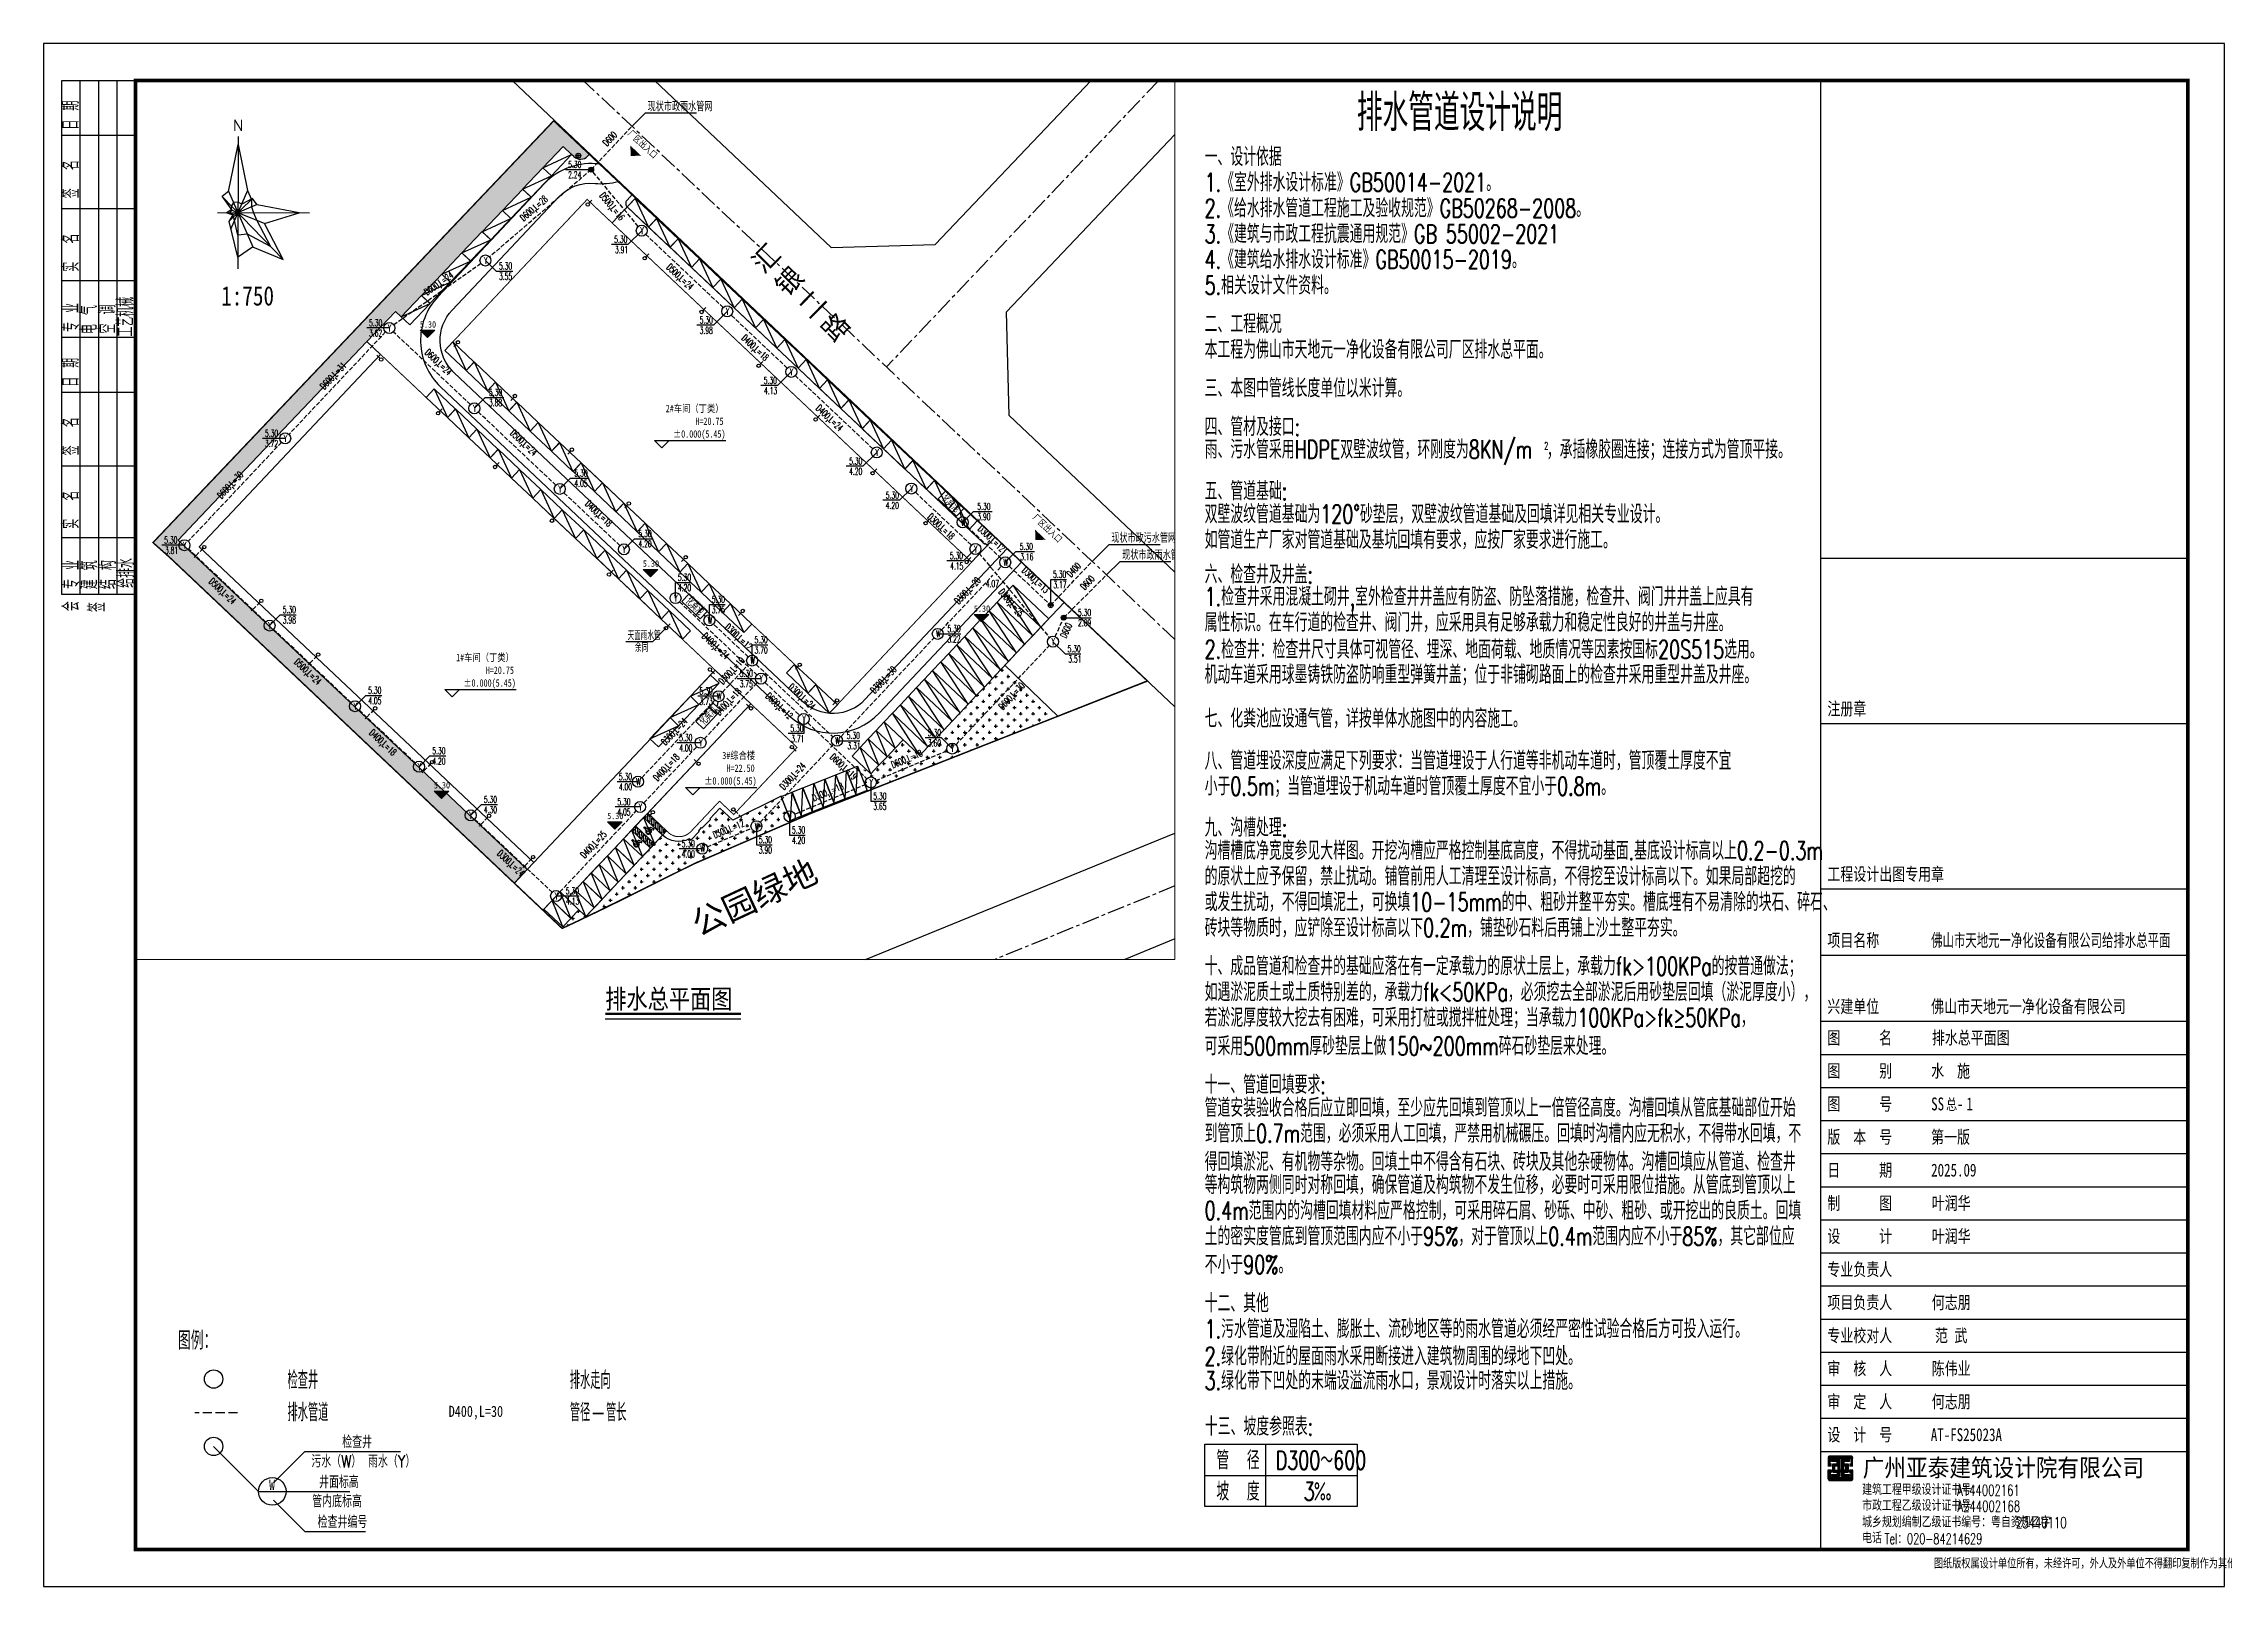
# Paper-space layout '布局1' of a CAD drawing. Header units: millimetres. Extents: x -172 to 422, y -92 to 328.
# The model-space entities are those that its viewports show. They can reach past a viewport. Long polylines and large blocks are cut down to what shows.
import ezdxf
from ezdxf.enums import TextEntityAlignment as Align

# ---------------------------------------------------------------- set-up
doc = ezdxf.new("R2010")
doc.units = ezdxf.units.MM
doc.header["$LTSCALE"] = 500
for name, pattern in [('CENTER', [2, 1.25, -0.25, 0.25, -0.25]), ('DASH', [0.35, 0.25, -0.1]), ('DASHED', [0.75, 0.5, -0.25]), ('DOTE', [2.42, 2, -0.2, 0.02, -0.2])]:
    doc.linetypes.add(name, pattern=pattern)
for name, color, linetype in [('1绿地填充', 116, 'Continuous'), ('2', 2, 'Continuous'), ('4', 4, 'Continuous'), ('9', 9, 'Continuous'), ('DIM_ELEV', 3, 'Continuous'), ('DIM_SYMB', 3, 'Continuous'), ('PIPE-污水', 5, 'DASH'), ('PIPE-雨水', 222, 'DASH'), ('PLAN_道路', 4, 'Continuous'), ('PUB_TEXT', 7, 'Continuous'), ('PUB_TITLE', 4, 'Continuous'), ('T1-图例$0$A-Car-Stnd', 155, 'Continuous'), ('T1-图例$0$A-Stnd', 7, 'Continuous'), ('TWT_ELEV', 3, 'Continuous'), ('TWT_LEAD', 3, 'Continuous'), ('TWT_SYMB', 3, 'Continuous'), ('TWT_TEXT', 7, 'Continuous'), ('TWT_TITLE', 7, 'Continuous'), ('VPIPE-雨水', 222, 'DASH'), ('WELL_污水', 2, 'Continuous'), ('WELL_雨水', 4, 'Continuous'), ('Z-道路中心线', 1, 'Continuous'), ('建筑', 4, 'Continuous'), ('框', 130, 'Continuous'), ('注释', 7, 'Continuous')]:
    doc.layers.add(name, color=color, linetype=linetype)
doc.layers.add('JT-道路名称-BZ', color=7, linetype='Continuous', lineweight=5)
doc.layers.add('SK', color=4, linetype='Continuous', plot=False)
doc.layers.add('WSPOINT', color=4, linetype='Continuous', true_color=0x00ffff)
doc.layers.add('YSPOINT', color=40, linetype='Continuous', true_color=0xffc700)
doc.styles.add('-宋', font='simsun_0.shx', dxfattribs={"width": 0.8})
doc.styles.add('-宋体', font='simsun_0.shx', dxfattribs={"width": 0.8})
doc.styles.add('1', font='ROMANT.SHX')
doc.styles.add('_TCH_DIM', font='SIMPLEX.shx', dxfattribs={"width": 0.8, "bigfont": 'GBCBIG.shx'})
doc.styles.get("Standard").update_dxf_attribs({"font": 'simsun_0.shx'})
doc.styles.add('TBC', font='simhei_0.shx', dxfattribs={"width": 0.9})
doc.styles.add('天正', font='simplex8.shx', dxfattribs={"width": 0.7, "bigfont": 'hztxt.shx'})
pattern_1 = [(0, (-685263.1373, -2544651.7945), (1.27, 1.27), [0.635, -1.905]), (90, (-685262.8198, -2544652.112), (-1.27, 1.27), [0.635, -1.905])]

psp = doc.layouts.new('布局1')

# ---------------------------------------------------------------- texts
at = {"layer": 'DIM_SYMB', "color": 7, "style": '-宋体', "width": 0.8}
psp.add_text('排水总平面图', height=5.287, dxfattribs=at).set_placement((-18.74, 65.4))
at = {"layer": 'PUB_TEXT', "style": '-宋', "width": 0.8}
psp.add_text('1:750', height=5.287, dxfattribs=at).set_placement((-123.36, 256.82))
at = {"layer": 'PUB_TITLE', "color": 4, "style": '-宋体', "width": 0.74}
psp.add_text('排水总平面图', height=3.5, dxfattribs=at).set_placement((342.6, 55.73))
for s, height, p in [('总', 3, (347.97, 37.82)), ('1', 3.5, (352.9, 37.73))]:
    psp.add_text(s, height=height, dxfattribs=at).set_placement(p, align=Align.CENTER)
at = {"layer": 'TWT_LEAD', "color": 7, "style": '_TCH_DIM', "width": 0.8}
for s, height, p in [('检查井', 3.376, (-90.39, -54.26)), ('污水（W） 雨水（Y）', 3.3759, (-98.8, -59.51)), ('井面标高', 3.376, (-96.7, -65.15)), ('管内底标高', 3.376, (-98.55, -70.4)), ('检查井编号', 3.376, (-97.08, -76.04))]:
    psp.add_text(s, height=height, dxfattribs=at).set_placement(p)
at = {"layer": 'TWT_SYMB', "color": 7, "style": '-宋体', "width": 0.8}
psp.add_text('D400,L=30', height=3.021, dxfattribs=at).set_placement((-61.38, -45.74))
at = {"layer": 'TWT_TEXT'}
for s, height, style, width, p in [('排水管道设计说明', 10, '天正', 0.7, (185.96, 304.32)), ('一、设计依据', 5, '天正', 0.7, (144.51, 294.82)), ('1.《室外排水设计标准》GB50014-2021。', 5, '天正', 0.7, (144.51, 287.86)), ('2.《给水排水管道工程施工及验收规范》GB50268-2008。', 5, '天正', 0.7, (144.51, 280.82)), ('3.《建筑与市政工程抗震通用规范》GB 55002-2021', 5, '天正', 0.7, (144.51, 273.82)), ('4.《建筑给水排水设计标准》GB50015-2019。', 5, '天正', 0.7, (144.51, 266.86)), ('5.相关设计文件资料。', 5, '天正', 0.7, (144.51, 259.82)), ('二、工程概况', 5, '天正', 0.7, (144.51, 249.32)), ('本工程为佛山市天地元一净化设备有限公司厂区排水总平面。', 5, '天正', 0.7, (144.51, 242.32)), ('三、本图中管线长度单位以米计算。', 5, '天正', 0.7, (144.51, 231.82)), ('四、管材及接口:', 5, '天正', 0.7, (144.51, 221.32)), ('雨、污水管采用HDPE双壁波纹管，环刚度为8KN/m', 5, '天正', 0.7, (144.51, 215.14)), ('，承插橡胶圈连接；连接方式为管顶平接。', 5, '天正', 0.7, (237.71, 215.14)), ('2', 2, '天正', 0.525, (237.01, 217.64)), ('五、管道基础:', 5, '天正', 0.7, (144.51, 203.82)), ('双壁波纹管道基础为120°砂垫层，双壁波纹管道基础及回填详见相关专业设计。', 5, '天正', 0.7, (144.51, 197.53)), ('如管道生产厂家对管道基础及基坑回填有要求，应按厂家要求进行施工。', 5, '天正', 0.7, (144.51, 190.57)), ('六、检查井及井盖:', 5, '天正', 0.7, (144.51, 181.11)), ('1.检查井采用混凝土砌井,室外检查井井盖应有防盗、防坠落措施，检查井、阀门井井盖上应具有', 5, '天正', 0.7, (144.51, 175.06)), ('属性标识。在车行道的检查井、阀门井，应采用具有足够承载力和稳定性良好的井盖与井座。', 5, '天正', 0.7, (144.51, 168.03)), ('2.检查井：检查井尺寸具体可视管径、埋深、地面荷载、地质情况等因素按国标20S515选用。', 5, '天正', 0.7, (144.51, 160.69)), ('机动车道采用球墨铸铁防盗防响重型弹簧井盖；位于非铺砌路面上的检查井采用重型井盖及井座。', 5, '天正', 0.7, (144.51, 153.86)), ('七、化粪池应设通气管，详按单体水施图中的内容施工。', 5, '天正', 0.7, (144.51, 141.89)), ('八、管道埋设深度应满足下列要求：当管道埋设于人行道等非机动车道时，管顶覆土厚度不宜', 5, '天正', 0.7, (144.51, 130.42)), ('小于0.5m；当管道埋设于机动车道时管顶覆土厚度不宜小于0.8m。', 5, '天正', 0.7, (144.51, 123.46)), ('九、沟槽处理:', 5, '天正', 0.7, (144.51, 112.21)), ('沟槽槽底净宽度参见大样图。开挖沟槽应严格控制基底高度，不得扰动基面.基底设计标高以上0.2-0.3m', 5, '天正', 0.7, (144.51, 105.92)), ('的原状土应予保留，禁止扰动。铺管前用人工清理至设计标高，不得挖至设计标高以下。如果局部超挖的', 5, '天正', 0.7, (144.51, 98.92)), ('或发生扰动，不得回填泥土，可换填10-15mm的中、粗砂并整平夯实。槽底埋有不易清除的块石、碎石、', 5, '天正', 0.7, (144.51, 91.92)), ('砖块等物质时，应铲除至设计标高以下0.2m，铺垫砂石料后再铺上沙土整平夯实。', 5, '天正', 0.7, (144.51, 84.92)), ('十、成品管道和检查井的基础应落在有一定承载力的原状土层上，承载力fk>100KPa的按普通做法；', 5, '天正', 0.7, (144.51, 74.46)), ('如遇淤泥质土或土质特别差的，承载力fk<50KPa，必须挖去全部淤泥后用砂垫层回填（淤泥厚度小），', 5, '天正', 0.7, (144.51, 67.42)), ('若淤泥厚度较大挖去有困难，可采用打桩或搅拌桩处理；当承载力100KPa>fk≥50KPa，', 5, '天正', 0.7, (144.51, 60.46)), ('可采用500mm厚砂垫层上做150~200mm碎石砂垫层来处理。', 5, '天正', 0.7, (144.51, 52.71)), ('十一、管道回填要求:', 5, '天正', 0.7, (144.51, 42.21)), ('管道安装验收合格后应立即回填，至少应先回填到管顶以上一倍管径高度。沟槽回填从管底基础部位开始', 5, '天正', 0.7, (144.51, 35.92)), ('到管顶上0.7m范围，必须采用人工回填，严禁用机械碾压。回填时沟槽内应无积水，不得带水回填，不', 5, '天正', 0.7, (144.51, 28.92)), ('得回填淤泥、有机物等杂物。回填土中不得含有石块、砖块及其他杂硬物体。沟槽回填应从管道、检查井', 5, '天正', 0.7, (144.51, 21.21)), ('等构筑物两侧同时对称回填，确保管道及构筑物不发生位移，必要时可采用限位措施。从管底到管顶以上', 5, '天正', 0.7, (144.51, 14.92)), ('0.4m范围内的沟槽回填材料应严格控制，可采用碎石屑、砂砾、中砂、粗砂、或开挖出的良质土。回填', 5, '天正', 0.7, (144.51, 7.92)), ('土的密实度管底到管顶范围内应不小于95%，对于管顶以上0.4m范围内应不小于85%，其它部位应', 5, '天正', 0.7, (144.51, 0.92)), ('不小于90%。', 5, '天正', 0.7, (144.51, -6.79)), ('十二、其他', 5, '天正', 0.7, (144.51, -17.29)), ('图例：', 5, '天正', 0.7, (-135.16, -27.45)), ('1.污水管道及湿陷土、膨胀土、流砂地区等的雨水管道必须经严密性试验合格后方可投入运行。', 5, '天正', 0.7, (144.51, -24.29)), ('2.绿化带附近的屋面雨水采用断接进入建筑物周围的绿地下凹处。', 5, '天正', 0.7, (144.51, -31.72)), ('检查井', 4.823, '_TCH_DIM', 0.8, (-105.3, -38.14)), ('排水走向', 4.823, '_TCH_DIM', 0.8, (-28.39, -38.14)), ('3.绿化带下凹处的末端设溢流雨水口，景观设计时落实以上措施。', 5, '天正', 0.7, (144.51, -38.36)), ('排水管道', 4.823, '_TCH_DIM', 0.8, (-105.3, -46.92)), ('管径-管长', 4.823, '_TCH_DIM', 0.8, (-28.39, -46.92)), ('十三、坡度参照表:', 5, '天正', 0.7, (144.58, -50.84)), ('管  径', 5, '天正', 0.7, (147.7, -60.05)), ('D300～600', 5, '天正', 0.7, (163.87, -60.05)), ('广州亚泰建筑设计院有限公司', 4.8, 'TBC', 0.9, (323.77, -61.99)), ('W', 2.87, '-宋体', 0.8, (-110.3, -65.66)), ('坡  度', 5, '天正', 0.7, (147.7, -68.55)), ('3‰', 5, '天正', 0.7, (171.48, -68.51))]:
    psp.add_text(s, height=height, dxfattribs=dict(at, style=style, width=width)).set_placement(p)
at = {"layer": 'TWT_TEXT', "style": '_TCH_DIM'}
for s, height, p in [('建筑工程甲级设计证书号：', 3, (323.6, -67)), ('市政工程乙级设计证书号：', 3, (323.6, -71.33)), ('城乡规划编制乙级证书编号：粤自资规乙字', 3, (323.6, -75.82)), ('电话', 3, (323.6, -80.16)), ('图纸版权属设计单位所有，未经许可，外人及外单位不得翻印复制作为其他工程之用', 2.4973, (343.12, -86.99))]:
    psp.add_text(s, height=height, rotation=359.99972, dxfattribs=at).set_placement(p)
at = {"layer": 'TWT_TEXT', "style": '天正', "width": 0.67}
for s, height, p in [('A144002161', 3, (349.48, -67.22)), ('A244002168', 3, (349.57, -71.55)), ('23440110', 3, (365.52, -76.01)), ('Tel：020-84214629', 2.9, (329.71, -80.36))]:
    psp.add_text(s, height=height, rotation=359.99972, dxfattribs=at).set_placement(p)
at = {"layer": '框', "style": '_TCH_DIM', "width": 0.8}
for s, p in [('日 期', (-162.11, 304.72)), ('签  名', (-162.07, 286.05)), ('实  名', (-162.07, 266.05)), ('专 业', (-162.01, 249.64)), ('电 气', (-157.16, 249.06)), ('空 调', (-152.13, 249.24)), ('工艺机械', (-147.2, 248.37)), ('日 期', (-162.11, 234.72)), ('签  名', (-162.07, 216.05)), ('实  名', (-162.07, 196.05)), ('专 业', (-161.93, 179.65)), ('建 筑', (-157.06, 179.59)), ('结 构', (-152.03, 179.63)), ('给排水', (-147.04, 179.96)), ('会', (-162.03, 173.63)), ('签', (-154.99, 173.39))]:
    psp.add_text(s, height=4.5, rotation=90, dxfattribs=at).set_placement(p)
at = {"layer": '框', "color": 4, "style": '-宋体'}
for s, width, p in [('注册章', 0.74, (314.13, 145.31)), ('工程设计出图专用章', 0.74, (314.13, 100.29)), ('项目名称', 0.74, (314.13, 82.27)), ('佛山市天地元一净化设备有限公司给排水总平面', 0.65, (342.4, 82.27)), ('兴建单位', 0.74, (314.13, 64.26)), ('佛山市天地元一净化设备有限公司', 0.74, (342.4, 64.26)), ('图      名', 0.74, (314.13, 55.73)), ('图      别', 0.74, (314.13, 46.72)), ('水  施', 0.74, (342.4, 46.72)), ('图      号', 0.74, (314.13, 37.71)), ('SS  -  ', 0.74, (342.4, 37.71)), ('版  本  号', 0.74, (314.12, 28.71)), ('第一版', 0.74, (342.39, 28.71)), ('日      期', 0.74, (314.13, 19.7)), ('2025.09', 0.74, (342.4, 19.7)), ('制      图', 0.74, (314.13, 10.7)), ('设      计', 0.74, (314.13, 1.69)), ('专业负责人', 0.74, (314.13, -7.31)), ('项目负责人', 0.74, (314.13, -16.32)), ('专业校对人', 0.74, (314.13, -25.33)), ('审  核  人', 0.74, (314.13, -34.33)), ('审  定  人', 0.74, (314.13, -43.34)), ('设  计  号', 0.74, (314.13, -52.34)), ('AT-FS25023A', 0.74, (342.31, -52.34))]:
    psp.add_text(s, height=3.5, dxfattribs=dict(at, width=width)).set_placement(p)
at = {"layer": '框', "color": 4, "style": '-宋体', "width": 0.74}
for s, p in [('叶润华', (347.86, 10.7)), ('叶润华', (347.86, 1.69)), ('何志朋', (347.86, -16.32)), ('范 武', (347.86, -25.33)), ('陈伟业', (347.86, -34.33)), ('何志朋', (347.86, -43.34))]:
    psp.add_text(s, height=3.5, dxfattribs=at).set_placement(p, align=Align.CENTER)

msp = doc.modelspace()

# ---------------------------------------------------------------- texts
at = {"layer": 'TWT_LEAD', "color": 7}
for s, height, style, width, p in [('现状市政雨水管网', 1.75, '天正', 0.7, (685364.33, 2545387.44)), ('5.30', 1.4, '天正', 0.525, (685348.09, 2545375.84)), ('2.24', 1.4, '天正', 0.525, (685348.08, 2545373.74)), ('5.30', 1.4, '天正', 0.525, (685357.49, 2545360.55)), ('3.91', 1.4, '天正', 0.525, (685357.65, 2545358.45)), ('5.30', 1.4, '天正', 0.525, (685333.95, 2545355.1)), ('3.55', 1.4, '天正', 0.525, (685333.95, 2545353)), ('5.30', 1.4, '天正', 0.525, (685307.4, 2545343.51)), ('3.62', 1.4, '天正', 0.525, (685307.4, 2545341.41)), ('5.30', 1.4, '天正', 0.525, (685374.95, 2545344.09)), ('3.98', 1.4, '天正', 0.525, (685374.95, 2545341.99)), ('5.30', 1.4, '天正', 0.525, (685388.04, 2545331.74)), ('5.30', 1.4, '天正', 0.525, (685331.9, 2545329.29)), ('3.88', 1.4, '天正', 0.525, (685331.9, 2545327.19)), ('4.13', 1.4, '天正', 0.525, (685388.11, 2545329.64)), ('5.30', 1.4, '天正', 0.525, (685286.13, 2545320.96)), ('3.72', 1.4, '天正', 0.525, (685286.13, 2545318.86)), ('5.30', 1.4, '天正', 0.525, (685405.5, 2545315.27)), ('4.20', 1.4, '天正', 0.525, (685405.5, 2545313.17)), ('5.30', 1.4, '天正', 0.525, (685349.36, 2545312.82)), ('4.05', 1.4, '天正', 0.525, (685349.36, 2545310.72)), ('5.30', 1.4, '天正', 0.525, (685412.98, 2545308.31)), ('4.20', 1.4, '天正', 0.525, (685412.98, 2545306.21)), ('5.30', 1.4, '天正', 0.525, (685431.69, 2545306.01)), ('5.30', 1.4, '天正', 0.525, (685362.45, 2545300.47)), ('3.90', 1.4, '天正', 0.525, (685431.69, 2545303.91)), ('现状市政污水管网', 1.75, '天正', 0.7, (685459.08, 2545299.31)), ('5.30', 1.4, '天正', 0.525, (685265.54, 2545299.14)), ('3.81', 1.4, '天正', 0.525, (685265.7, 2545297.04)), ('4.20', 1.4, '天正', 0.525, (685362.45, 2545298.37)), ('5.30', 1.4, '天正', 0.525, (685426.07, 2545295.96)), ('5.30', 1.4, '天正', 0.525, (685440.36, 2545297.83)), ('3.16', 1.4, '天正', 0.525, (685440.45, 2545295.73)), ('现状市政雨水管网', 1.75, '天正', 0.7, (685461.3, 2545295.83)), ('5.30', 1.4, '天正', 0.525, (685370.51, 2545291.53)), ('4.15', 1.4, '天正', 0.525, (685426.14, 2545293.86)), ('5.30', 1.4, '天正', 0.525, (685447.16, 2545292.15)), ('4.20', 1.4, '天正', 0.525, (685370.51, 2545289.43)), ('5.30', 1.4, '天正', 0.525, (685377.43, 2545287.01)), ('3.17', 1.4, '天正', 0.525, (685447.23, 2545290.05)), ('5.30', 1.4, '天正', 0.525, (685289.77, 2545284.91)), ('3.98', 1.4, '天正', 0.525, (685289.77, 2545282.81)), ('3.75', 1.4, '天正', 0.525, (685377.43, 2545284.91)), ('5.30', 1.4, '天正', 0.525, (685452.26, 2545284.34)), ('2.09', 1.4, '天正', 0.525, (685452.28, 2545282.24)), ('天面雨水管', 1.688, '_TCH_DIM', 0.8, (685360.23, 2545279.43)), ('余同', 1.688, '_TCH_DIM', 0.8, (685361.73, 2545276.98)), ('5.30', 1.4, '天正', 0.525, (685386.16, 2545278.77)), ('5.30', 1.4, '天正', 0.525, (685425.58, 2545281.04)), ('3.22', 1.4, '天正', 0.525, (685425.58, 2545278.94)), ('3.70', 1.4, '天正', 0.525, (685386.16, 2545276.67)), ('5.30', 1.4, '天正', 0.525, (685450.12, 2545276.94)), ('3.51', 1.4, '天正', 0.525, (685450.28, 2545274.84)), ('5.30', 1.4, '天正', 0.525, (685383.13, 2545271.88)), ('3.75', 1.4, '天正', 0.525, (685383.13, 2545269.78)), ('5.30', 1.4, '天正', 0.525, (685307.23, 2545268.45)), ('4.05', 1.4, '天正', 0.525, (685307.23, 2545266.35)), ('5.30', 1.4, '天正', 0.525, (685374.92, 2545268.3)), ('3.73', 1.4, '天正', 0.525, (685374.92, 2545266.2)), ('5.30', 1.4, '天正', 0.525, (685393.49, 2545260.69)), ('5.30', 1.4, '天正', 0.525, (685421.59, 2545259.8)), ('5.30', 1.4, '天正', 0.525, (685320.32, 2545256.1)), ('5.30', 1.4, '天正', 0.525, (685370.78, 2545258.79)), ('4.00', 1.4, '天正', 0.525, (685370.78, 2545256.69)), ('3.71', 1.4, '天正', 0.525, (685393.65, 2545258.59)), ('5.30', 1.4, '天正', 0.525, (685405, 2545259.22)), ('3.31', 1.4, '天正', 0.525, (685405.15, 2545257.12)), ('3.60', 1.4, '天正', 0.525, (685421.59, 2545257.7)), ('4.20', 1.4, '天正', 0.525, (685320.32, 2545254)), ('5.30', 1.4, '天正', 0.525, (685358.45, 2545250.84)), ('4.00', 1.4, '天正', 0.525, (685358.45, 2545248.74)), ('5.30', 1.4, '天正', 0.525, (685410.43, 2545246.85)), ('5.30', 1.4, '天正', 0.525, (685330.86, 2545246.16)), ('4.30', 1.4, '天正', 0.525, (685330.86, 2545244.06)), ('5.30', 1.4, '天正', 0.525, (685358.14, 2545245.69)), ('4.05', 1.4, '天正', 0.525, (685358.14, 2545243.59)), ('3.65', 1.4, '天正', 0.525, (685410.43, 2545244.75)), ('5.30', 1.4, '天正', 0.525, (685387.04, 2545237.93)), ('5.30', 1.4, '天正', 0.525, (685393.82, 2545239.92)), ('4.20', 1.4, '天正', 0.525, (685393.82, 2545237.82)), ('5.30', 1.4, '天正', 0.525, (685371.27, 2545237.14)), ('4.00', 1.4, '天正', 0.525, (685371.27, 2545235.04)), ('3.90', 1.4, '天正', 0.525, (685387.04, 2545235.83)), ('5.30', 1.4, '天正', 0.525, (685347.59, 2545227.5)), ('4.13', 1.4, '天正', 0.525, (685347.66, 2545225.4))]:
    msp.add_text(s, height=height, dxfattribs=dict(at, style=style, width=width)).set_placement(p)
at = {"layer": 'TWT_SYMB', "color": 7, "style": '天正', "width": 0.525}
for s, rotation, p in [('D600', 46.628, (685356.04, 2545380.19)), ('D600,L=28', 40.6664, (685338.98, 2545364.89)), ('D500,L=16', 309.7155, (685354.4, 2545370.14)), ('D500,L=24', 316.6751, (685368.04, 2545355.41)), ('D600,L=24', 35.0443, (685319.29, 2545349.76)), ('D400,L=18', 316.6751, (685383.38, 2545340.94)), ('D600,L=24', 316.6751, (685318.67, 2545337.97)), ('D600,L=31', 46.6751, (685298.28, 2545330.49)), ('D400,L=24', 316.6751, (685398.6, 2545326.59)), ('D500,L=24', 316.6751, (685336.09, 2545321.53)), ('D600,L=30', 46.6751, (685277.25, 2545308.18)), ('D400,L=18', 316.6751, (685351.43, 2545307.06)), ('D300,L=18', 316.6751, (685421.37, 2545304.42)), ('D300,L=12', 316.6751, (685431.71, 2545301.95)), ('D300,L=13', 316.6751, (685440.7, 2545293.47)), ('D400', 46.628, (685450.83, 2545292.16)), ('D500,L=24', 316.6751, (685274.56, 2545291.2)), ('D300,L=20', 46.6751, (685427.89, 2545286.61)), ('D300,L=25', 309.917, (685435.92, 2545289.19)), ('D600', 46.628, (685453.64, 2545289.54)), ('D400,L=24', 316.6751, (685375.32, 2545280.02)), ('D300,L=12', 316.6751, (685379.98, 2545281.9)), ('D600', 65.772, (685449.84, 2545279.68)), ('D500,L=24', 316.6751, (685291.99, 2545274.77)), ('D300,L=10', 46.6751, (685379.7, 2545270.25)), ('D300,L=24', 316.6751, (685392.95, 2545269.66)), ('D300,L=30', 46.6751, (685410.71, 2545268.39)), ('D400,L=18', 46.6751, (685379.01, 2545263.92)), ('D600,L=12', 316.6751, (685388.32, 2545267.77)), ('D600,L=30', 46.6751, (685436.91, 2545265.08)), ('D400,L=18', 316.6751, (685307.33, 2545260.3)), ('D300,L=24', 46.6751, (685367.97, 2545257.82)), ('D400,L=18', 46.6751, (685366.35, 2545250.51)), ('D300,L=24', 46.6751, (685392.18, 2545248.74)), ('D600,L=19', 316.6751, (685401.46, 2545255.37)), ('D600,L=18', 22.6427, (685414.45, 2545253.2)), ('D300,L=18', 22.6427, (685398.31, 2545246.47)), ('D400,L=25', 46.6751, (685351.48, 2545234.74)), ('D300,L=12', 22.6427, (685378.03, 2545238.87)), ('D300,L=24', 316.6751, (685333.46, 2545235.66))]:
    msp.add_text(s, height=1.4, rotation=rotation, dxfattribs=at).set_placement(p)
at = {"layer": 'TWT_TEXT', "style": '天正', "width": 0.525}
for s, p in [('Y', (685362.84, 2545362.32)), ('Y', (685330.9, 2545356.24)), ('Y', (685380.3, 2545345.85)), ('Y', (685311.25, 2545342.46)), ('Y', (685393.4, 2545333.5)), ('Y', (685328.64, 2545326.06)), ('Y', (685289.98, 2545319.91)), ('Y', (685410.86, 2545317.03)), ('Y', (685346.1, 2545309.59)), ('Y', (685417.93, 2545309.67)), ('W', (685428.36, 2545302.78)), ('Y', (685269.4, 2545298.09)), ('Y', (685359.2, 2545297.24)), ('Y', (685431.03, 2545297.32)), ('W', (685437.04, 2545294.6)), ('Y', (685369.75, 2545287.28)), ('4.07', (685433.41, 2545290.24)), ('W', (685376.6, 2545282.76)), ('Y', (685286.79, 2545281.68)), ('W', (685423.26, 2545279.99)), ('Y', (685446.87, 2545278.39)), ('W', (685385.33, 2545274.53)), ('Y', (685387.2, 2545270.83)), ('Y', (685304.25, 2545265.21)), ('W', (685378.47, 2545267.25)), ('Y', (685395.93, 2545262.6)), ('Y', (685374.85, 2545257.74)), ('W', (685402.68, 2545258.17)), ('Y', (685426.28, 2545256.56)), ('Y', (685317.34, 2545252.86)), ('W', (685362, 2545249.79)), ('Y', (685409.67, 2545249.64)), ('Y', (685327.88, 2545242.92)), ('Y', (685362.5, 2545244.64)), ('Y', (685393.06, 2545242.71)), ('W', (685386.21, 2545240.71)), ('W', (685375.13, 2545236.09)), ('Y', (685345.34, 2545226.45))]:
    msp.add_text(s, height=1.4, dxfattribs=at).set_placement(p)

# ---------------------------------------------------------------- blocks, each defined once
blk = doc.blocks.new('A$C54597E38')
at = {"layer": '9'}
h = blk.add_hatch(dxfattribs=at)
h.set_pattern_fill('ANSI31', color=256, scale=70.630202, angle=135, style=0)
h.set_pattern_definition([(180, (-153496.256, -56662.455), (-2e-15, -8.82877527), [])])
edge = h.paths.add_edge_path()
edge.add_line((99, 458), (99, 400))
edge.add_line((99, 400), (0, 400))
edge.add_line((0, 400), (0, 620))
edge.add_arc((64, 620), 63.6, 90, 180, ccw=False)
edge.add_line((64, 683), (622, 683))
edge.add_arc((622, 620), 63.6, 0, 90, ccw=False)
edge.add_line((685, 620), (685, 396))
edge.add_line((685, 396), (594, 396))
edge.add_line((594, 396), (594, 463))
edge.add_line((594, 463), (614, 463))
edge.add_line((614, 463), (624, 463))
edge.add_line((624, 463), (624, 613))
edge.add_line((624, 613), (68, 613))
edge.add_line((68, 613), (68, 458))
edge.add_line((68, 458), (99, 458))
h.paths.add_polyline_path([(369, 293), (369, 582), (586, 582), (586, 519), (436, 519), (436, 458), (557, 458), (557, 225), (431, 225), (431, 166), (588, 166), (588, 112), (370, 112), (370, 226), (321, 226), (321, 112), (103, 112), (103, 166), (260, 166), (260, 225), (133, 225), (133, 458), (255, 458), (255, 519), (104, 519), (104, 582), (321, 582), (321, 293)])
h.paths.add_polyline_path([(196, 399), (265, 399), (265, 289), (196, 289)], flags=16)
h.paths.add_polyline_path([(494, 399), (425, 399), (425, 289), (494, 289)], flags=16)
edge = h.paths.add_edge_path()
edge.add_line((99, 225), (99, 283))
edge.add_line((99, 283), (0, 283))
edge.add_line((0, 283), (0, 64))
edge.add_arc((64, 64), 63.6, 180, 270)
edge.add_line((64, 0), (622, 0))
edge.add_arc((622, 64), 63.6, 270, 360)
edge.add_line((685, 64), (685, 287))
edge.add_line((685, 287), (594, 287))
edge.add_line((594, 287), (594, 220))
edge.add_line((594, 220), (614, 220))
edge.add_line((614, 220), (624, 220))
edge.add_line((624, 220), (624, 71))
edge.add_line((624, 71), (68, 71))
edge.add_line((68, 71), (68, 225))
edge.add_line((68, 225), (99, 225))
blk.add_lwpolyline([(99, 225), (99, 283), (0, 283), (0, 64, 0.414214), (64, 0), (622, 0, 0.414214), (685, 64), (685, 287), (594, 287), (594, 220), (614, 220), (624, 220), (624, 71), (68, 71), (68, 225)], format="xyb", close=True, dxfattribs=at)
blk.add_lwpolyline([(369, 293), (369, 293), (369, 582), (586, 582), (586, 519), (436, 519), (436, 458), (557, 458), (557, 225), (431, 225), (431, 166), (588, 166), (588, 112), (370, 112), (370, 226), (321, 226), (321, 112), (103, 112), (103, 166), (260, 166), (260, 225), (133, 225), (133, 458), (255, 458), (255, 519), (104, 519), (104, 582), (321, 582), (321, 293), (369, 293)], dxfattribs=at)
blk.add_lwpolyline([(494, 399), (425, 399), (425, 289), (494, 289)], close=True, dxfattribs=at)
blk = doc.blocks.new('A$C24B21F5D')
at = {"color": 0, "linetype": 'Continuous'}
for p, q in [((4.03, 30.23), (3.94, 4.71)), ((2.17, 19.65), (4.02, 28.68)), ((4.02, 28.68), (5.83, 19.82)), ((0.94, 18.71), (2.18, 19.73)), ((2.87, 16.01), (0.94, 18.71)), ((0.95, 18.67), (12.61, 6.61)), ((2.16, 19.71), (6.82, 8.96)), ((6.77, 18.26), (2.18, 13.85)), ((5.83, 19.82), (2.55, 12.3)), ((2.72, 16.88), (2.67, 16.09)), ((3.13, 17.49), (2.72, 16.88)), ((7.66, 17.11), (2.98, 15.15)), ((3.97, 17.6), (3.13, 17.49)), ((4.68, 17.19), (3.97, 17.6)), ((6.77, 18.26), (4.68, 17.19)), ((5.83, 19.82), (6.58, 18.06)), ((6.58, 18.06), (6.6, 16.69)), ((7.66, 17.08), (6.77, 18.26)), ((15.75, 15.53), (7.66, 17.08)), ((2.67, 16.09), (1.83, 15.55)), ((1.83, 15.55), (2.98, 15.15)), ((2.98, 15.15), (2.18, 13.87)), ((2.18, 13.87), (3.89, 6.98)), ((2.43, 15.58), (2.87, 16.01)), ((3.01, 15.16), (2.43, 15.58)), ((2.67, 16.09), (9.13, 13.44)), ((3.97, 11.2), (3.01, 15.16)), ((6.6, 16.69), (6.95, 15.54)), ((6.95, 15.54), (7.51, 14.15)), ((7.51, 14.15), (10.22, 9.06)), ((9.07, 13.45), (15.74, 15.53)), ((12.65, 6.53), (9.07, 13.45)), ((3.89, 6.98), (6.77, 8.98)), ((5.8, 11.38), (3.97, 11.2)), ((10.22, 9.06), (5.8, 11.38)), ((6.77, 8.98), (12.65, 6.53))]:
    blk.add_line(p, q, dxfattribs=at)
blk.add_lwpolyline([(0, 15.58), (17.75, 15.52)], dxfattribs=at)
at = {"layer": '注释', "color": 0, "style": '1', "width": 1}
blk.add_text('N', height=2.12, rotation=359.9997, dxfattribs=at).set_placement((3.03, 31.3))
blk = doc.blocks.new('$TwtSys$00000187')
blk.add_circle((0, 0, 0), 0.5)
blk = doc.blocks.new('雨水井')
at = {"layer": '2'}
for p, q in [((-1, 0), (1, 0)), ((-0.88, 0.47), (0.88, 0.47)), ((0, -1), (0, 1)), ((-0.88, -0.47), (0.88, -0.47))]:
    blk.add_line(p, q, dxfattribs=at)
blk.add_circle((0, 0), 1, dxfattribs=at)
blk = doc.blocks.new('污水井')
at = {"layer": '4'}
for p, q in [((-1, 0), (1, 0)), ((0, -1), (0, 1))]:
    blk.add_line(p, q, dxfattribs=at)
blk.add_circle((0, 0), 1, dxfattribs=at)
blk = doc.blocks.new('A$C687350CE')
at = {"layer": '2', "ltscale": 2.5}
blk.add_line((3.96, 2.16), (3.96, 0), dxfattribs=at)
blk.add_lwpolyline([(0, 2.16), (5.16, 2.16), (5.16, 0), (0, 0)], close=True, dxfattribs=at)
blk = doc.blocks.new('A$C517C2315')
at = {"layer": '2', "ltscale": 2.5}
blk.add_blockref('A$C687350CE', (0, 0), dxfattribs=at)
at = {"layer": 'TWT_TEXT', "style": '_TCH_DIM', "width": 0.8}
blk.add_text('化粪池', height=1.688, dxfattribs=at).set_placement((0.53, 0.3))
blk = doc.blocks.new('JHRTYJF')
at = {"layer": '4'}
blk.add_lwpolyline([(696832.77, 2573175.73), (696826.79, 2573175.8), (696826.81, 2573178.19), (696832.8, 2573178.12)], close=True, dxfattribs=at)
blk.add_lwpolyline([(696826.81, 2573178.19), (696832.77, 2573175.73)], dxfattribs=at)
blk = doc.blocks.new('43TGTRHFD')
at = {"layer": '4'}
blk.add_lwpolyline([(685418.35, 2545245.02), (685420.75, 2545245.02), (685420.75, 2545239.72), (685418.35, 2545239.72)], close=True, dxfattribs=at)
blk.add_lwpolyline([(685418.35, 2545239.72), (685420.75, 2545245.02)], dxfattribs=at)
blk = doc.blocks.new('45TGHHSAAAA')
at = {"layer": '4'}
blk.add_lwpolyline([(685411.33, 2545246.79), (685413.73, 2545246.79), (685413.73, 2545236.79), (685411.33, 2545236.79)], close=True, dxfattribs=at)
blk.add_lwpolyline([(685411.33, 2545236.79), (685413.73, 2545246.79)], dxfattribs=at)
blk = doc.blocks.new('T1-图例$0$A$C6C161DE2')
at = {"layer": '9'}
blk.add_lwpolyline([(2400, 5300), (0, 0)], dxfattribs=at)
for points in [[(572, 2693), (609, 2827), (679, 2931), (752, 3001), (853, 3056), (827, 3173), (685, 3112), (563, 2987), (487, 2874), (444, 2691), (444, 2534), (496, 2376), (569, 2260), (700, 2135), (868, 2054), (1124, 2042), (1356, 2129), (1456, 2243), (1532, 2330), (1581, 2443), (1599, 2553), (1610, 2620), (1480, 2617), (1471, 2519), (1442, 2440), (1389, 2350), (1320, 2272), (1201, 2205), (1073, 2170), (932, 2182), (795, 2240), (714, 2292), (641, 2379), (589, 2473), (569, 2580)], [(971, 2668), (1029, 2644), (1637, 2644), (1912, 2124), (1953, 2086), (2011, 2080), (2084, 2115), (2113, 2164), (2110, 2225), (1889, 2812), (1854, 2861), (1819, 2882), (1242, 2879), (1218, 3060), (1535, 3066), (1570, 3109), (1555, 3156), (1544, 3176), (1532, 3197), (1186, 3197), (1137, 3430), (1102, 3482), (1041, 3520), (980, 3523), (892, 3497), (846, 3450), (834, 3415), (834, 3354), (945, 2711)]]:
    blk.add_lwpolyline(points, close=True, dxfattribs=at)
blk.add_circle((1038, 3709), 158, dxfattribs=at)
at = {"layer": 'T1-图例$0$A-Car-Stnd'}
for points in [[(0, 5300), (0, 0), (2400, 0), (2400, 5300)], [(3600, 0), (2400, 0), (2400, 5300), (3600, 5300)], [(3450, 4033), (3450, 3472), (2550, 2572), (2550, 3133)], [(3450, 2911), (3450, 2350), (2550, 1450), (2550, 2011)]]:
    blk.add_lwpolyline(points, close=True, dxfattribs=at)
for points in [[(2550, 4817), (2550, 5150), (2883, 5150)], [(3444, 5150), (3450, 5150), (3450, 4595), (2550, 3695), (2550, 4256), (3444, 5150)], [(2883, 5150), (2550, 4817), (2550, 5150), (2883, 5150)], [(3450, 5107), (3450, 4636)], [(2550, 2793), (2550, 3133)], [(3450, 1227), (2550, 327), (2550, 888), (3450, 1788), (3450, 1227)], [(3450, 666), (3450, 150), (2934, 150), (3450, 666)], [(3450, 4033), (3450, 3693)]]:
    blk.add_lwpolyline(points, dxfattribs=at)
blk = doc.blocks.new('A$C109832E5')
at = {"layer": '9', "linetype": 'Continuous'}
h = blk.add_hatch(dxfattribs=at)
h.set_pattern_fill('CROSS', color=256, scale=0.2)
h.set_pattern_definition(pattern_1)
edge = h.paths.add_edge_path()
edge.add_line((76.56, 49.48), (5.27, 116.72))
edge.add_line((5.27, 116.72), (49.52, 163.64))
edge.add_line((49.52, 163.64), (50.84, 162.39))
edge.add_line((50.84, 162.39), (83.92, 197.19))
edge.add_line((83.92, 197.19), (86.11, 195.12))
edge.add_arc((87.48, 196.58), 2, 226.6757, 316.4498)
edge.add_line((88.93, 195.2), (89.37, 195.66))
edge.add_line((89.37, 195.66), (83.09, 201.39))
edge.add_line((83.09, 201.39), (82, 202.43))
edge.add_line((82, 202.43), (0.11, 116.28))
edge.add_line((0.11, 116.28), (3.68, 113.1))
edge.add_line((3.68, 113.1), (73.95, 46.71))
edge.add_line((73.95, 46.71), (74.16, 46.94))
edge.add_line((74.16, 46.94), (76.56, 49.48))
h = blk.add_hatch(dxfattribs=at)
h.set_pattern_fill('CROSS', color=256, scale=0.2)
h.set_pattern_definition(pattern_1)
h.paths.add_polyline_path([(174.19, 91.24), (156.81, 72.81), (153.39, 76.04), (146.81, 69.05), (144.16, 70.74), (146.03, 65.68), (185, 80.82)])
h = blk.add_hatch(dxfattribs=at)
h.set_pattern_fill('CROSS', color=256, scale=0.2)
h.set_pattern_definition(pattern_1)
edge = h.paths.add_edge_path()
edge.add_arc((107.5, 59.99), 4.77, 226.7499, 297.4049)
edge.add_line((109.69, 55.76), (109.98, 55.48))
edge.add_line((109.98, 55.48), (111.7, 57.3))
edge.add_line((111.7, 57.3), (111.56, 57.44))
edge.add_line((111.56, 57.44), (112.14, 58.06))
edge.add_line((112.14, 58.06), (112.29, 57.92))
edge.add_line((112.29, 57.92), (114, 59.74))
edge.add_line((114, 59.74), (113.86, 59.88))
edge.add_line((113.86, 59.88), (115.92, 62.06))
edge.add_line((115.92, 62.06), (118.56, 59.57))
edge.add_line((118.56, 59.57), (128.45, 64.46))
edge.add_line((128.45, 64.46), (130.51, 59.23))
edge.add_line((130.51, 59.23), (110.71, 50.7))
edge.add_line((110.71, 50.7), (93.53, 42.16))
edge.add_line((93.53, 42.16), (88.64, 39.82))
edge.add_line((88.64, 39.82), (88.58, 39.93))
edge.add_line((88.58, 39.93), (104.23, 56.52))
h = blk.add_hatch(dxfattribs=at)
h.set_pattern_fill('CROSS', color=256, scale=0.2, angle=10)
h.set_pattern_definition([(10, (-685263.1373, -2544651.7945), (1.0301726607, 1.47123903196), [0.635, -1.905]), (100, (-685262.7695, -2544652.052), (-1.47123903196, 1.0301726607), [0.635, -1.905])])
h.paths.add_polyline_path([(80, 41.44), (79.78, 41.2), (83.72, 37.48), (88.64, 39.81), (88.58, 39.93), (87.15, 41.29), (83.85, 37.8)])
at = {"layer": 'DIM_ELEV'}
for points in [[(97.72, 195.24), (99.84, 195.3), (97.66, 197.36)], [(180.42, 116.8), (182.54, 116.86), (180.36, 118.92)]]:
    blk.add_hatch(color=256, dxfattribs=at).paths.add_polyline_path(points)
at = {"layer": 'TWT_ELEV'}
for points in [[(56.22, 158.15), (54.72, 159.65), (57.72, 159.65)], [(101.79, 109.31), (100.29, 110.81), (103.29, 110.81)], [(169.42, 100.12), (167.92, 101.62), (170.92, 101.62)], [(59.08, 64.04), (57.58, 65.54), (60.58, 65.54)], [(94.49, 57.78), (92.99, 59.28), (95.99, 59.28)]]:
    blk.add_hatch(color=256, dxfattribs=at).paths.add_polyline_path(points)
at = {"layer": '1绿地填充', "linetype": 'Continuous'}
blk.add_line((85.18, 38.17), (85.18, 38.17), dxfattribs=at)
at = {"layer": '4', "linetype": 'CENTER', "ltscale": 0.01}
blk.add_line((246.42, 253.61), (149.98, 152.16), dxfattribs=at)
at = {"layer": '4', "ltscale": 5}
for p, q in [((86.11, 195.12), (85.65, 195.53)), ((89.25, 195.54), (88.93, 195.2)), ((97.02, 184.82), (169.75, 116.23)), ((167.39, 112.27), (172.22, 117.39))]:
    blk.add_line(p, q, dxfattribs=at)
at = {"layer": '4', "linetype": 'DASH', "ltscale": 5}
for p, q in [((98.09, 187.42), (96.97, 186.24)), ((98.66, 186.57), (93.93, 181.56))]:
    blk.add_line(p, q, dxfattribs=at)
at = {"layer": '4', "ltscale": 2.5}
blk.add_line((77.93, 50.94), (73.94, 46.72), dxfattribs=at)
at = {"layer": '4'}
for points in [[(106.44, 15.16), (214.09, 59.05), (217.08, 75.01), (30.51, 251.27), (27.65, 253.61)], [(138.69, 176.58), (159.97, 177.18)], [(175.05, 142.23), (174.48, 163.42)], [(362.31, 123.17), (261.66, 79.38), (237, 83.7), (175.05, 142.23)]]:
    blk.add_lwpolyline(points, dxfattribs=at)
at = {"layer": '4', "linetype": 'CENTER', "ltscale": 0.01, "flags": 128}
blk.add_lwpolyline([(245.84, 61.6), (42.59, 253.61)], dxfattribs=at)
at = {"layer": '4', "ltscale": 50}
for points in [[(138.69, 176.58), (57.15, 253.61)], [(232.63, 253.61), (159.97, 177.18)], [(174.48, 163.42), (260.22, 253.61)]]:
    blk.add_lwpolyline(points, dxfattribs=at)
at = {"layer": '4', "ltscale": 2.5}
blk.add_lwpolyline([(43.81, 157.35), (49.67, 163.5), (50.84, 162.39)], dxfattribs=at)
at = {"layer": '4', "linetype": 'CENTER', "ltscale": 0.01, "flags": 128}
blk.add_lwpolyline([(362.31, 112.26), (231.72, 55.45, -0.005813), (230.43, 54.91), (114.34, 7.58)], format="xyb", dxfattribs=at)
at = {"layer": '4'}
blk.add_lwpolyline([(183.78, 101.4), (186.29, 104.07), (203.31, 88.02), (185, 80.82), (174.19, 91.24)], close=True, dxfattribs=at)
blk.add_lwpolyline([(362.31, 101.36), (235.71, 46.28, -0.005813), (234.21, 45.65), (122.23, 0)], format="xyb", dxfattribs=at)
at = {"layer": '4', "linetype": 'Continuous'}
blk.add_lwpolyline([(128.45, 64.46), (118.56, 59.57), (115.91, 62.06), (113.86, 59.88), (114, 59.74), (112.29, 57.92), (112.14, 58.06), (111.56, 57.44), (111.7, 57.3), (109.98, 55.48), (109.69, 55.76, -0.318444), (104.23, 56.52), (88.58, 39.93), (88.64, 39.82), (110.7, 50.7), (130.51, 59.23)], format="xyb", close=True, dxfattribs=at)
at = {"layer": '4', "ltscale": 5}
for centre, radius, end in [((87.48, 196.58), 2, 316.4498), ((170.44, 116.96), 1, 316.6757)]:
    blk.add_arc(centre, radius, 226.6757, end, dxfattribs=at)
at = {"layer": '4', "linetype": 'DASH', "ltscale": 5}
blk.add_arc((97.7, 185.55), 1, 136.6757, 226.6757, dxfattribs=at)
at = {"layer": 'DIM_ELEV'}
for p, q in [((104.07, 135.61), (102.57, 137.11)), ((102.57, 137.11), (117.14, 137.11)), ((104.07, 135.61), (105.57, 137.11)), ((61.23, 84.76), (59.73, 86.26)), ((59.73, 86.26), (74.3, 86.26)), ((61.23, 84.76), (62.73, 86.26)), ((110.44, 64.75), (108.94, 66.25)), ((108.94, 66.25), (123.5, 66.25)), ((110.44, 64.75), (111.94, 66.25))]:
    blk.add_line(p, q, dxfattribs=at)
at = {"layer": 'PLAN_道路', "linetype": 'Continuous'}
blk.add_lwpolyline([(61.23, 163.76), (83.02, 186.86, -0.231662), (90.43, 189.64, 0.091531), (95.13, 190.05), (91.42, 193.55, 0.244105), (80.11, 189.6), (58.32, 166.5, 0.414219), (58.86, 148.12), (130.11, 80.92, 0.41397), (148.48, 81.45), (177.6, 112.27), (174.66, 115.04), (145.58, 84.2, -0.414214), (132.86, 83.83), (61.6, 151.03, -0.41422), (61.23, 163.76)], format="xyb", close=True, dxfattribs=at)
blk.add_lwpolyline([(9.55, 115.44), (9.55, 115.44), (77.93, 50.94), (101.91, 76.36), (101.91, 76.36), (114.26, 89.46), (114.26, 89.46), (114.99, 90.22), (122.26, 83.36), (101.2, 61.03), (84.73, 43.57), (83.3, 44.93), (80, 41.44), (79.78, 41.21), (73.95, 46.71), (76.56, 49.48), (5.23, 116.76), (8.54, 120.24), (43.81, 157.35), (46.6, 154.72), (9.55, 115.44), (9.55, 115.44)], close=True, dxfattribs=at)
at = {"layer": 'TWT_ELEV'}
for p, q in [((56.22, 158.15), (54.72, 159.65)), ((54.72, 159.65), (57.72, 159.65)), ((56.22, 158.15), (57.72, 159.65)), ((101.79, 109.31), (100.29, 110.81)), ((100.29, 110.81), (103.29, 110.81)), ((101.79, 109.31), (103.29, 110.81)), ((169.42, 100.12), (167.92, 101.62)), ((167.92, 101.62), (170.92, 101.62)), ((169.42, 100.12), (170.92, 101.62)), ((59.08, 64.04), (57.58, 65.54)), ((57.58, 65.54), (60.58, 65.54)), ((59.08, 64.04), (60.58, 65.54)), ((94.49, 57.78), (92.99, 59.28)), ((92.99, 59.28), (95.99, 59.28)), ((94.49, 57.78), (95.99, 59.28))]:
    blk.add_line(p, q, dxfattribs=at)
at = {"layer": 'Z-道路中心线', "linetype": 'DOTE', "ltscale": 0.003, "const_width": 0.3}
blk.add_lwpolyline([(203.32, 88.01), (82, 202.43), (0.11, 116.28), (3.68, 113.1), (83.72, 37.48), (86.84, 38.95), (91.26, 41.07), (93.53, 42.16), (110.7, 50.7), (134.61, 61)], close=True, dxfattribs=at)
at = {"layer": '建筑', "const_width": 0.2}
for points in [[(139.95, 83.17), (61.38, 157.27), (88.83, 186.37), (167.39, 112.27)], [(9.55, 115.44), (77.93, 50.94), (114.98, 90.22), (46.6, 154.72)]]:
    blk.add_lwpolyline(points, close=True, dxfattribs=at)
blk.add_lwpolyline([(128.81, 77.19), (122.26, 83.36), (101.19, 61.03), (105.34, 57.12, 0.414214), (110.01, 57.25), (115.87, 63.47)], format="xyb", dxfattribs=at)
blk.add_lwpolyline([(128.81, 77.19), (131.72, 74.44), (118.78, 60.73), (115.87, 63.47)], dxfattribs=at)
at = {"xscale": 1.002713087290779, "yscale": 1.002713087290779, "zscale": 1.002713087290779}
for p, rotation in [((1413560.26, -2268617.79), 47.07561434724278), ((1413556.13, -2268622.14), 47.07561434724278), ((1413552, -2268626.49), 47.07561434724278), ((1413547.86, -2268630.84), 47.07561434724278), ((-2263003.99, -1422414.95), 317.30624363396), ((1413543.73, -2268635.18), 47.07561434724278), ((-2262999.63, -1422419.07), 317.30624363396), ((-2262995.26, -1422423.18), 317.30624363396), ((1413539.59, -2268639.53), 47.07561434724278), ((-2262990.9, -1422427.3), 317.30624363396), ((1413535.46, -2268643.88), 47.07561434724278), ((-2262986.53, -1422431.42), 317.30624363396), ((1413531.33, -2268648.23), 47.07561434724278), ((-2262982.17, -1422435.53), 317.30624363396), ((-2262977.8, -1422439.65), 317.30624363396), ((-2263160.06, -1422255.26), 317.3014590761614), ((-2262973.44, -1422443.76), 317.30624363396), ((-2263155.7, -1422259.37), 317.3014590761614), ((-2262969.07, -1422447.88), 317.30624363396), ((-2263163.88, -1422264.85), 317.3014590761614), ((-2263151.33, -1422263.49), 317.3014590761614), ((-2262964.71, -1422452), 317.30624363396), ((-2263159.51, -1422268.97), 317.3014590761614), ((-2263146.97, -1422267.61), 317.3014590761614), ((-2262960.34, -1422456.11), 317.30624363396), ((-2263155.15, -1422273.09), 317.3014590761614), ((-2263142.6, -1422271.73), 317.3014590761614), ((-2262955.98, -1422460.23), 317.30624363396), ((-2263150.78, -1422277.21), 317.3014590761614), ((-2263138.24, -1422275.84), 317.3014590761614), ((-2262951.61, -1422464.35), 317.30624363396), ((-2263146.42, -1422281.32), 317.3014590761614), ((-2263133.87, -1422279.96), 317.3014590761614), ((-2262947.25, -1422468.46), 317.30624363396), ((-2263142.06, -1422285.44), 317.3014590761614), ((-2263129.51, -1422284.08), 317.3014590761614), ((-2262942.88, -1422472.58), 317.30624363396), ((-2262938.52, -1422476.7), 317.30624363396), ((-2263137.69, -1422289.56), 317.3014590761614), ((-2263125.14, -1422288.19), 317.3014590761614), ((-2263133.33, -1422293.67), 317.3014590761614), ((-2263120.78, -1422292.31), 317.3014590761614), ((-2263116.41, -1422296.43), 317.3014590761614), ((-2263128.96, -1422297.79), 317.3014590761614), ((-2263112.05, -1422300.54), 317.3014590761614), ((-2263124.6, -1422301.91), 317.3014590761614), ((-2263107.68, -1422304.66), 317.3014590761614), ((-2263120.23, -1422306.02), 317.3014590761614), ((-2263103.32, -1422308.78), 317.3014590761614), ((-2263115.87, -1422310.14), 317.3014590761614), ((1413590.4, -2268725.74), 47.07561434724278), ((-2263090.22, -1422321.13), 317.3014590761614), ((1413586.26, -2268730.09), 47.07561434724278), ((-2263085.86, -1422325.24), 317.3014590761614), ((1413582.13, -2268734.44), 47.07561434724278)]:
    blk.add_blockref('JHRTYJF', p, dxfattribs=dict(at, rotation=rotation))
for name, p, rotation in [('45TGHHSAAAA', (1381516.26, -2244880.59), 46.67571078562544), ('45TGHHSAAAA', (1381512.97, -2244884.08), 46.67571078562544), ('45TGHHSAAAA', (1381514.61, -2244882.33), 46.67571078562544), ('45TGHHSAAAA', (1381508.03, -2244889.32), 46.67571078562544), ('45TGHHSAAAA', (1381509.67, -2244887.57), 46.67571078562544), ('45TGHHSAAAA', (1381511.32, -2244885.82), 46.67571078562544), ('45TGHHSAAAA', (1381503.09, -2244894.55), 46.67571078562544), ('45TGHHSAAAA', (1381504.73, -2244892.81), 46.67571078562544), ('45TGHHSAAAA', (1381506.38, -2244891.06), 46.67571078562544), ('45TGHHSAAAA', (1381499.79, -2244898.05), 46.67571078562544), ('45TGHHSAAAA', (1381501.44, -2244896.3), 46.67571078562544), ('45TGHHSAAAA', (1381494.85, -2244903.28), 46.67571078562544), ('45TGHHSAAAA', (1381496.5, -2244901.54), 46.67571078562544), ('45TGHHSAAAA', (1381498.15, -2244899.79), 46.67571078562544), ('45TGHHSAAAA', (1381491.56, -2244906.78), 46.67571078562544), ('45TGHHSAAAA', (1381493.21, -2244905.03), 46.67571078562544), ('43TGTRHFD', (1381480.51, -2244915.91), 46.67571079169093), ('43TGTRHFD', (1381482.16, -2244914.16), 46.67571079169093), ('43TGTRHFD', (1381483.81, -2244912.42), 46.67571079169093), ('43TGTRHFD', (1381478.87, -2244917.66), 46.67571079169093), ('43TGTRHFD', (293481.96, -2619478.95), 21.46147902869366), ('43TGTRHFD', (293484.2, -2619478.07), 21.46147902869366), ('43TGTRHFD', (293486.43, -2619477.19), 21.46147902869366), ('43TGTRHFD', (293488.66, -2619476.32), 21.46147902869366), ('43TGTRHFD', (293490.9, -2619475.44), 21.46147902869366), ('43TGTRHFD', (293477.5, -2619480.71), 21.46147902869366), ('43TGTRHFD', (293479.73, -2619479.83), 21.46147902869366), ('43TGTRHFD', (1381428.88, -2244938.05), 46.67571077331962), ('43TGTRHFD', (1381430.52, -2244936.3), 46.67571077331962), ('43TGTRHFD', (1381425.58, -2244941.54), 46.67571077331962), ('43TGTRHFD', (1381427.23, -2244939.79), 46.67571077331962), ('43TGTRHFD', (1379529.64, -2246107.7), 46.6275403398724), ('43TGTRHFD', (1381420.64, -2244946.78), 46.67571077331962), ('43TGTRHFD', (1381422.29, -2244945.03), 46.67571077331962), ('43TGTRHFD', (1381423.94, -2244943.28), 46.67571077331962), ('43TGTRHFD', (1379527.99, -2246109.45), 46.6275403398724)]:
    blk.add_blockref(name, p, dxfattribs=dict(rotation=rotation))
at = {"layer": 'T1-图例$0$A-Stnd', "xscale": 0.001, "yscale": 0.001, "zscale": 0.001, "rotation": 46.67571078596392}
for p in [(100.11, 52.15), (102.58, 54.77)]:
    blk.add_blockref('T1-图例$0$A$C6C161DE2', p, dxfattribs=at)
at = {"linetype": 'DASHED', "insert": (122.01, 173.82, -9994.4), "char_height": 4, "width": 22.0358, "attachment_point": 1, "rotation": 45.4019}
blk.add_mtext('汇\\P银\\P二\\P路', dxfattribs=at)
at = {"layer": 'DIM_ELEV', "color": 7, "style": '-宋', "width": 0.8}
for s, height, p in [('2#车间（丁类）', 1.511, (104.89, 142.91)), ('%%p0.000(5.45)', 1.5105, (106.4, 137.71)), ('H=20.75', 1.511, (110.94, 140.31)), ('1#车间（丁类）', 1.511, (62.05, 92.06)), ('H=20.75', 1.511, (68.1, 89.46)), ('%%p0.000(5.45)', 1.5105, (63.56, 86.86)), ('3#综合楼', 1.511, (116.44, 72.05)), ('%%p0.000(5.45)', 1.5105, (112.77, 66.85)), ('H=22.50', 1.511, (117.3, 69.45))]:
    blk.add_text(s, height=height, dxfattribs=at).set_placement(p)
at = {"layer": 'JT-道路名称-BZ', "linetype": 'Continuous'}
blk.add_text('公园绿地', height=5, rotation=25, dxfattribs=at).set_placement((111.66, 35.74))
at = {"layer": 'TWT_ELEV', "color": 7, "style": '-宋', "width": 0.8}
for p in [(54.65, 160.17), (100.21, 111.34), (167.85, 102.14), (57.5, 66.06), (92.92, 59.8)]:
    blk.add_text('5.30', height=1.322, dxfattribs=at).set_placement(p)
at = {"layer": 'TWT_TEXT', "style": '-宋', "width": 0.8}
for p in [(97.05, 199.7), (179.75, 121.26)]:
    blk.add_text('厂区出入口', height=1.322, rotation=316.628, dxfattribs=at).set_placement(p)

# ---------------------------------------------------------------- linework, layer by layer
at = {"layer": 'PIPE-污水', "linetype": 'DASH', "ltscale": 0.0125}
for p, q in [((685428.43, 2545304.57), (685428.19, 2545305.53)), ((685436.57, 2545296.07), (685429.53, 2545302.71)), ((685424.38, 2545281.51), (685434.89, 2545292.65)), ((685435.85, 2545293.67), (685436.61, 2545294.48)), ((685438.2, 2545294.53), (685446.68, 2545286.53)), ((685446.68, 2545286.53), (685455.15, 2545295.49)), ((685376.14, 2545284.23), (685375.82, 2545284.53)), ((685384.86, 2545276), (685377.77, 2545282.69)), ((685403.8, 2545259.69), (685422.84, 2545279.87)), ((685379.59, 2545268.77), (685384.91, 2545274.41)), ((685386.5, 2545274.45), (685402.21, 2545259.64)), ((685363.13, 2545251.31), (685378.05, 2545267.13)), ((685378.67, 2545266.84), (685378.53, 2545265.82)), ((685387.33, 2545242.23), (685402.25, 2545258.05)), ((685376.52, 2545237.22), (685385.52, 2545240.98))]:
    msp.add_line(p, q, dxfattribs=at)
at = {"layer": 'PIPE-雨水', "linetype": 'DASH', "ltscale": 0.0125}
for p, q in [((685352.77, 2545375.49), (685361.12, 2545384.33)), ((685352.77, 2545375.49), (685332.03, 2545357.68)), ((685362.41, 2545363.88), (685352.77, 2545375.49)), ((685352.33, 2545368.64), (685352.98, 2545369.32)), ((685379.77, 2545347.32), (685363.94, 2545362.25)), ((685330.26, 2545356.3), (685312.45, 2545343.81)), ((685363.97, 2545357.66), (685364.62, 2545358.35)), ((685375.61, 2545346.68), (685376.26, 2545347.37)), ((685392.86, 2545334.97), (685381.4, 2545345.78)), ((685310.76, 2545342.34), (685291.03, 2545321.43)), ((685328.11, 2545327.53), (685312.35, 2545342.39)), ((685309.61, 2545336.97), (685308.93, 2545337.62)), ((685325.32, 2545340), (685324.67, 2545339.31)), ((685387.25, 2545335.7), (685387.9, 2545336.39)), ((685410.32, 2545318.51), (685394.5, 2545333.43)), ((685336.96, 2545329.02), (685336.31, 2545328.33)), ((685321.75, 2545326.01), (685322.4, 2545326.69)), ((685345.57, 2545311.06), (685329.74, 2545325.98)), ((685398.89, 2545324.72), (685399.54, 2545325.41)), ((685289.49, 2545319.79), (685270.45, 2545299.6)), ((685333.39, 2545315.03), (685334.04, 2545315.72)), ((685348.6, 2545318.04), (685347.95, 2545317.35)), ((685410.53, 2545313.75), (685411.18, 2545314.43)), ((685358.66, 2545298.71), (685347.2, 2545309.52)), ((685360.24, 2545307.06), (685359.59, 2545306.38)), ((685419.03, 2545309.6), (685430.49, 2545298.8)), ((685345.03, 2545304.05), (685345.68, 2545304.74)), ((685421.36, 2545303.53), (685422.01, 2545304.22)), ((685286.25, 2545283.15), (685270.5, 2545298.01)), ((685273.49, 2545298.16), (685271.65, 2545296.28)), ((685432.03, 2545297.16), (685446.43, 2545279.95)), ((685356.67, 2545293.07), (685357.32, 2545293.76)), ((685371.88, 2545296.09), (685371.23, 2545295.4)), ((685429.77, 2545295.63), (685430.42, 2545296.31)), ((685449.35, 2545283.99), (685458.09, 2545292.72)), ((685285.13, 2545287.19), (685283.29, 2545285.3)), ((685370.85, 2545287.21), (685386.66, 2545272.3)), ((685383.52, 2545285.11), (685382.87, 2545284.42)), ((685447.61, 2545280.12), (685449.35, 2545283.99)), ((685303.71, 2545266.68), (685287.89, 2545281.61)), ((685368.31, 2545282.09), (685368.96, 2545282.78)), ((685296.77, 2545276.21), (685294.93, 2545274.32)), ((685427.34, 2545258.08), (685446.38, 2545278.27)), ((685375.9, 2545259.25), (685386.71, 2545270.71)), ((685377.31, 2545273.17), (685378, 2545272.53)), ((685388.3, 2545270.76), (685395.39, 2545264.07)), ((685395.16, 2545274.13), (685394.51, 2545273.44)), ((685385.19, 2545265.72), (685384.51, 2545266.37)), ((685402.77, 2545266.84), (685402.12, 2545266.16)), ((685316.81, 2545254.33), (685305.35, 2545265.14)), ((685308.41, 2545265.23), (685306.6, 2545263.31)), ((685397.03, 2545262.53), (685409.13, 2545251.11)), ((685363.55, 2545246.16), (685374.36, 2545257.62)), ((685394.07, 2545257.33), (685394.75, 2545256.68)), ((685410.99, 2545250.77), (685425.52, 2545256.83)), ((685320.05, 2545254.25), (685318.24, 2545252.33)), ((685374.48, 2545254.4), (685373.8, 2545255.05)), ((685408.91, 2545249.9), (685394.38, 2545243.84)), ((685331.69, 2545243.27), (685329.88, 2545241.35)), ((685346.4, 2545227.97), (685362, 2545244.52)), ((685365.14, 2545243.99), (685364.49, 2545243.3)), ((685382.09, 2545244.6), (685383.56, 2545243.18)), ((685328.98, 2545242.85), (685344.81, 2545227.93)), ((685340.68, 2545234.84), (685338.84, 2545232.9))]:
    msp.add_line(p, q, dxfattribs=at)
at = {"layer": 'TWT_LEAD'}
for p, q in [((685361.12, 2545384.33), (685363.88, 2545387.09)), ((685363.88, 2545387.09), (685374.29, 2545387.09)), ((685350.91, 2545375.49), (685347.51, 2545375.49)), ((685352.77, 2545375.49), (685350.91, 2545375.49)), ((685360.31, 2545360.2), (685356.91, 2545360.2)), ((685363.12, 2545363.02), (685360.31, 2545360.2)), ((685331.18, 2545356.94), (685333.37, 2545354.75)), ((685333.37, 2545354.75), (685336.77, 2545354.75)), ((685380.58, 2545346.55), (685377.77, 2545343.74)), ((685310.12, 2545343.16), (685306.92, 2545343.16)), ((685311.53, 2545343.16), (685310.12, 2545343.16)), ((685377.77, 2545343.74), (685374.37, 2545343.74)), ((685393.68, 2545334.2), (685390.87, 2545331.39)), ((685328.92, 2545326.76), (685331.11, 2545328.94)), ((685331.11, 2545328.94), (685334.93, 2545328.94)), ((685390.87, 2545331.39), (685387.46, 2545331.39)), ((685288.85, 2545320.61), (685285.65, 2545320.61)), ((685290.26, 2545320.61), (685288.85, 2545320.61)), ((685408.33, 2545314.92), (685404.92, 2545314.92)), ((685411.14, 2545317.73), (685408.33, 2545314.92)), ((685346.38, 2545310.29), (685348.57, 2545312.47)), ((685348.57, 2545312.47), (685352.39, 2545312.47)), ((685418.21, 2545310.37), (685415.8, 2545307.96)), ((685415.8, 2545307.96), (685412.4, 2545307.96)), ((685428.71, 2545303.48), (685430.9, 2545305.66)), ((685430.9, 2545305.66), (685434.72, 2545305.66)), ((685268.26, 2545298.79), (685265.07, 2545298.79)), ((685269.68, 2545298.79), (685268.26, 2545298.79)), ((685359.48, 2545297.94), (685361.66, 2545300.12)), ((685361.66, 2545300.12), (685365.48, 2545300.12)), ((685431.31, 2545298.02), (685428.89, 2545295.61)), ((685437.39, 2545295.3), (685439.57, 2545297.48)), ((685439.57, 2545297.48), (685443.39, 2545297.48)), ((685455.15, 2545295.49), (685458.63, 2545298.96)), ((685458.63, 2545298.96), (685469.04, 2545298.96)), ((685428.89, 2545295.61), (685425.49, 2545295.61)), ((685458.09, 2545292.72), (685460.85, 2545295.48)), ((685460.85, 2545295.48), (685471.26, 2545295.48)), ((685370.03, 2545287.98), (685370.03, 2545291.18)), ((685370.03, 2545291.18), (685373.23, 2545291.18)), ((685446.68, 2545286.53), (685446.68, 2545291.8)), ((685446.68, 2545291.8), (685449.88, 2545291.8)), ((685287.07, 2545282.38), (685289.25, 2545284.56)), ((685289.25, 2545284.56), (685292.53, 2545284.56)), ((685376.95, 2545283.46), (685376.95, 2545286.66)), ((685376.95, 2545286.66), (685380.15, 2545286.66)), ((685449.35, 2545283.99), (685451.79, 2545283.99)), ((685451.79, 2545283.99), (685454.98, 2545283.99)), ((685365.31, 2545279.08), (685359.87, 2545279.08)), ((685368.07, 2545281.84), (685365.31, 2545279.08)), ((685423.61, 2545280.69), (685425.1, 2545280.69)), ((685425.1, 2545280.69), (685428.3, 2545280.69)), ((685447.15, 2545279.09), (685449.64, 2545276.59)), ((685385.68, 2545275.23), (685385.68, 2545278.42)), ((685385.68, 2545278.42), (685388.88, 2545278.42)), ((685449.64, 2545276.59), (685452.84, 2545276.59)), ((685385.84, 2545271.53), (685382.65, 2545271.53)), ((685387.48, 2545271.53), (685385.84, 2545271.53)), ((685304.53, 2545265.91), (685306.71, 2545268.1)), ((685306.71, 2545268.1), (685309.98, 2545268.1)), ((685377.53, 2545267.95), (685374.55, 2545267.95)), ((685378.82, 2545267.95), (685377.53, 2545267.95)), ((685396.21, 2545263.3), (685396.21, 2545260.34)), ((685373.49, 2545258.44), (685370.3, 2545258.44)), ((685375.13, 2545258.44), (685373.49, 2545258.44)), ((685396.21, 2545260.34), (685393.01, 2545260.34)), ((685403.03, 2545258.87), (685404.52, 2545258.87)), ((685404.52, 2545258.87), (685407.71, 2545258.87)), ((685424.38, 2545259.45), (685421.04, 2545259.45)), ((685426.56, 2545257.26), (685424.38, 2545259.45)), ((685317.62, 2545253.56), (685319.81, 2545255.75)), ((685319.81, 2545255.75), (685323.08, 2545255.75)), ((685361.06, 2545250.49), (685358.09, 2545250.49)), ((685362.35, 2545250.49), (685361.06, 2545250.49)), ((685409.95, 2545250.34), (685409.95, 2545246.5)), ((685328.16, 2545243.62), (685330.35, 2545245.81)), ((685330.35, 2545245.81), (685333.62, 2545245.81)), ((685360.86, 2545245.34), (685357.66, 2545245.34)), ((685362.78, 2545245.34), (685360.86, 2545245.34)), ((685393.34, 2545243.41), (685393.34, 2545239.57)), ((685409.95, 2545246.5), (685413.14, 2545246.5)), ((685386.56, 2545241.41), (685386.56, 2545237.58)), ((685393.34, 2545239.57), (685396.53, 2545239.57)), ((685373.99, 2545236.79), (685370.8, 2545236.79)), ((685375.48, 2545236.79), (685373.99, 2545236.79)), ((685386.56, 2545237.58), (685389.75, 2545237.58)), ((685345.62, 2545227.15), (685347.12, 2545227.15)), ((685347.12, 2545227.15), (685350.31, 2545227.15))]:
    msp.add_line(p, q, dxfattribs=at)
at = {"layer": 'TWT_SYMB'}
for points in [[(685355.86, 2545379.49, 0, 0, 0), (685357.49, 2545381.22, 0.4, 0, 0), (685358.52, 2545382.31, 0, 0, 0)], [(685338.76, 2545364.12, 0, 0, 0), (685343.1, 2545367.85, 0.4, 0, 0), (685344.24, 2545368.82, 0, 0, 0)], [(685359.48, 2545366.63, 0, 0, 0), (685356.48, 2545370.23, 0.4, 0, 0), (685355.52, 2545371.38, 0, 0, 0)], [(685373.54, 2545352.51, 0, 0, 0), (685370.22, 2545355.64, 0.4, 0, 0), (685369.13, 2545356.66, 0, 0, 0)], [(685319.03, 2545349.03, 0, 0, 0), (685323.67, 2545352.29, 0.4, 0, 0), (685324.9, 2545353.15, 0, 0, 0)], [(685388.82, 2545338.1, 0, 0, 0), (685385.5, 2545341.23, 0.4, 0, 0), (685384.41, 2545342.26, 0, 0, 0)], [(685322.6, 2545333.41, 0, 0, 0), (685319.28, 2545336.54, 0.4, 0, 0), (685318.19, 2545337.57, 0, 0, 0)], [(685298.36, 2545329.93, 0, 0, 0), (685301.63, 2545333.4, 0.4, 0, 0), (685302.66, 2545334.49, 0, 0, 0)], [(685404.09, 2545323.69, 0, 0, 0), (685400.78, 2545326.82, 0.4, 0, 0), (685399.69, 2545327.85, 0, 0, 0)], [(685340.03, 2545316.97, 0, 0, 0), (685336.71, 2545320.1, 0.4, 0, 0), (685335.62, 2545321.13, 0, 0, 0)], [(685277.43, 2545307.74, 0, 0, 0), (685280.71, 2545311.21, 0.4, 0, 0), (685281.74, 2545312.3, 0, 0, 0)], [(685355.3, 2545302.56, 0, 0, 0), (685351.99, 2545305.69, 0.4, 0, 0), (685350.9, 2545306.72, 0, 0, 0)], [(685422.4, 2545305.74, 0, 0, 0), (685425.71, 2545302.61, 0.4, 0, 0), (685426.8, 2545301.58, 0, 0, 0)], [(685431.21, 2545301.81, 0, 0, 0), (685434.68, 2545298.53, 0.4, 0, 0), (685435.78, 2545297.5, 0, 0, 0)], [(685280.06, 2545288.31, 0, 0, 0), (685276.74, 2545291.43, 0.4, 0, 0), (685275.65, 2545292.46, 0, 0, 0)], [(685440.2, 2545293.33, 0, 0, 0), (685443.67, 2545290.06, 0.4, 0, 0), (685444.76, 2545289.03, 0, 0, 0)], [(685450.66, 2545291.46, 0, 0, 0), (685452.29, 2545293.19, 0.4, 0, 0), (685453.32, 2545294.28, 0, 0, 0)], [(685428.08, 2545286.16, 0, 0, 0), (685431.35, 2545289.63, 0.4, 0, 0), (685432.38, 2545290.72, 0, 0, 0)], [(685437.18, 2545290.27, 0, 0, 0), (685440.01, 2545286.89, 0.4, 0, 0), (685440.98, 2545285.74, 0, 0, 0)], [(685453.47, 2545288.85, 0, 0, 0), (685455.1, 2545290.57, 0.4, 0, 0), (685456.13, 2545291.66, 0, 0, 0)], [(685376.41, 2545281.28, 0, 0, 0), (685379.73, 2545278.16, 0.4, 0, 0), (685380.82, 2545277.13, 0, 0, 0)], [(685379.48, 2545281.76, 0, 0, 0), (685382.95, 2545278.49, 0.4, 0, 0), (685384.05, 2545277.46, 0, 0, 0)], [(685448.23, 2545280.16, 0, 0, 0), (685448.88, 2545281.59, 0.4, 0, 0), (685449.49, 2545282.96, 0, 0, 0)], [(685297.49, 2545271.87, 0, 0, 0), (685294.17, 2545275, 0.4, 0, 0), (685293.08, 2545276.03, 0, 0, 0)], [(685379.84, 2545269.75, 0, 0, 0), (685383.11, 2545273.22, 0.4, 0, 0), (685384.14, 2545274.32, 0, 0, 0)], [(685410.9, 2545267.95, 0, 0, 0), (685414.17, 2545271.42, 0.4, 0, 0), (685415.2, 2545272.51, 0, 0, 0)], [(685435.64, 2545266.16, 0, 0, 0), (685438.77, 2545269.47, 0.4, 0, 0), (685439.8, 2545270.57, 0, 0, 0)], [(685379.15, 2545263.43, 0, 0, 0), (685382.42, 2545266.9, 0.4, 0, 0), (685383.45, 2545267.99, 0, 0, 0)], [(685389.34, 2545269.08, 0, 0, 0), (685392.66, 2545265.96, 0.4, 0, 0), (685393.75, 2545264.93, 0, 0, 0)], [(685392.52, 2545269.46, 0, 0, 0), (685395.99, 2545266.19, 0.4, 0, 0), (685397.08, 2545265.16, 0, 0, 0)], [(685312.76, 2545257.46, 0, 0, 0), (685309.45, 2545260.59, 0.4, 0, 0), (685308.36, 2545261.62, 0, 0, 0)], [(685368.17, 2545257.39, 0, 0, 0), (685371.44, 2545260.86, 0.4, 0, 0), (685372.47, 2545261.95, 0, 0, 0)], [(685402.47, 2545256.7, 0, 0, 0), (685405.79, 2545253.57, 0.4, 0, 0), (685406.88, 2545252.55, 0, 0, 0)], [(685366.49, 2545250.01, 0, 0, 0), (685369.77, 2545253.48, 0.4, 0, 0), (685370.8, 2545254.57, 0, 0, 0)], [(685392.38, 2545248.3, 0, 0, 0), (685395.65, 2545251.77, 0.4, 0, 0), (685396.68, 2545252.87, 0, 0, 0)], [(685414.33, 2545252.67, 0, 0, 0), (685418.82, 2545254.54, 0.4, 0, 0), (685420.2, 2545255.12, 0, 0, 0)], [(685398.19, 2545245.94, 0, 0, 0), (685402.68, 2545247.81, 0.4, 0, 0), (685404.06, 2545248.39, 0, 0, 0)], [(685351.67, 2545234.29, 0, 0, 0), (685354.94, 2545237.76, 0.4, 0, 0), (685355.97, 2545238.85, 0, 0, 0)], [(685378.12, 2545238.43, 0, 0, 0), (685382.19, 2545240.13, 0.4, 0, 0), (685383.57, 2545240.7, 0, 0, 0)], [(685334.55, 2545236.91, 0, 0, 0), (685337.86, 2545233.79, 0.4, 0, 0), (685338.95, 2545232.76, 0, 0, 0)]]:
    msp.add_lwpolyline(points, format="xyseb", dxfattribs=at)
at = {"layer": 'VPIPE-雨水', "linetype": 'Continuous'}
for centre in [(685352.09, 2545368.38), (685363.73, 2545357.4), (685375.37, 2545346.43), (685309.87, 2545336.73), (685325.56, 2545340.25), (685387.01, 2545335.45), (685337.2, 2545329.27), (685321.51, 2545325.75), (685398.65, 2545324.47), (685333.15, 2545314.77), (685348.84, 2545318.3), (685410.29, 2545313.49), (685360.48, 2545307.32), (685344.79, 2545303.8), (685421.12, 2545303.28), (685273.73, 2545298.41), (685372.12, 2545296.34), (685356.43, 2545292.82), (685429.53, 2545295.37), (685285.37, 2545287.44), (685383.76, 2545285.36), (685368.07, 2545281.84), (685297.01, 2545276.46), (685395.4, 2545274.38), (685377.05, 2545273.41), (685308.65, 2545265.48), (685385.45, 2545265.48), (685403.01, 2545267.1), (685393.81, 2545257.57), (685320.29, 2545254.5), (685374.74, 2545254.16), (685331.93, 2545243.52), (685365.38, 2545244.25), (685381.84, 2545244.84), (685340.92, 2545235.1)]:
    msp.add_circle(centre, 0.35, dxfattribs=at)

# ---------------------------------------------------------------- block references
at = {"layer": '2', "ltscale": 2.5}
for p, rotation in [((685423.69, 2545308.28), 316.6757153154824), ((685371.32, 2545287.28), 316.6757153154824), ((685375.77, 2545261.32), 46.67571531548243)]:
    msp.add_blockref('A$C517C2315', p, dxfattribs=dict(at, rotation=rotation))
at = {"layer": 'TWT_TEXT', "ltscale": 2.5}
msp.add_blockref('A$C109832E5', (685263.14, 2545183.05), dxfattribs=at)
at = {"layer": 'WELL_污水', "xscale": 2.25, "yscale": 2.25, "zscale": 2.25}
for p in [(685428.71, 2545303.48), (685437.39, 2545295.3), (685376.95, 2545283.46), (685423.61, 2545280.69), (685385.68, 2545275.23), (685378.82, 2545267.95), (685403.03, 2545258.87), (685362.35, 2545250.49), (685386.56, 2545241.41), (685375.48, 2545236.79)]:
    msp.add_blockref('$TwtSys$00000187', p, dxfattribs=at)
at = {"layer": 'WELL_雨水', "xscale": 2.25, "yscale": 2.25, "zscale": 2.25}
for p in [(685363.12, 2545363.02), (685331.18, 2545356.94), (685380.58, 2545346.55), (685311.53, 2545343.16), (685393.68, 2545334.2), (685328.92, 2545326.76), (685290.26, 2545320.61), (685411.14, 2545317.73), (685346.38, 2545310.29), (685418.21, 2545310.37), (685269.68, 2545298.79), (685359.48, 2545297.94), (685431.31, 2545298.02), (685370.03, 2545287.98), (685287.07, 2545282.38), (685447.15, 2545279.09), (685387.48, 2545271.53), (685304.53, 2545265.91), (685396.21, 2545263.3), (685375.13, 2545258.44), (685426.56, 2545257.26), (685317.62, 2545253.56), (685409.95, 2545250.34), (685328.16, 2545243.62), (685362.78, 2545245.34), (685393.34, 2545243.41), (685345.62, 2545227.15)]:
    msp.add_blockref('$TwtSys$00000187', p, dxfattribs=at)
at = {"layer": 'WSPOINT', "xscale": 0.5, "yscale": 0.5, "zscale": 0.5}
for p in [(685350.16, 2545378.36, 4.82), (685446.68, 2545286.53, 5.13)]:
    msp.add_blockref('污水井', p, dxfattribs=at)
at = {"layer": 'YSPOINT', "xscale": 0.5, "yscale": 0.5, "zscale": 0.5}
for p in [(685352.77, 2545375.49, 4.79), (685449.35, 2545283.99, 5.14)]:
    msp.add_blockref('雨水井', p, dxfattribs=at)

msp.set_redraw_order([(e.dxf.handle, doc.entitydb.next_handle()) for e in msp.query("TEXT MTEXT ATTDEF DIMENSION ARC_DIMENSION")])  # texts and dimensions are drawn at this point

# ---------------------------------------------------------------- linework, layer by layer
at = {"layer": '4'}
for p, q in [((412.27, 318.12), (412.27, -81.88)), ((412.27, 182.28), (412.27, -81.88)), ((161.08, -53.17), (161.08, -70.17)), ((186.08, -53.17), (186.08, -70.17)), ((144.58, -61.67), (186.08, -61.67))]:
    psp.add_line(p, q, dxfattribs=at)
psp.add_lwpolyline([(186.08, -70.17), (144.58, -70.17), (144.58, -53.17), (186.08, -53.17)], dxfattribs=at)
psp.add_circle((-109.44, -66.03), 3.75, dxfattribs=at)
at = {"layer": 'DIM_SYMB', "const_width": 0.7}
psp.add_lwpolyline([(-18.74, 64), (18.19, 64)], dxfattribs=at)
at = {"layer": 'DIM_SYMB'}
psp.add_lwpolyline([(-18.74, 62.6), (18.19, 62.6)], dxfattribs=at)
at = {"layer": 'PIPE-雨水', "linetype": 'DASH', "ltscale": 0.02}
psp.add_line((-118.88, -44.62), (-130.52, -44.62), dxfattribs=at)
at = {"layer": 'TWT_LEAD'}
for p, q in [((-125.43, -53.79), (-113.2, -66.03)), ((-109.09, -63.65), (-100.58, -55.14)), ((-100.58, -55.14), (-74.55, -55.14)), ((-113.2, -66.03), (-88.29, -66.03)), ((-109.09, -68.4), (-100.58, -76.92)), ((-100.58, -76.92), (-84.08, -76.92))]:
    psp.add_line(p, q, dxfattribs=at)
at = {"layer": 'TWT_SYMB'}
psp.add_lwpolyline([(-61.38, -35.74, 0, 0, 0), (-47.06, -35.74, 0.8, 0, 0), (-44.06, -35.74, 0, 0, 0)], format="xyseb", dxfattribs=at)
at = {"layer": 'TWT_TITLE'}
psp.add_lwpolyline([(-171.73, -91.88), (422.27, -91.88), (422.27, 328.12), (-171.73, 328.12)], close=True, dxfattribs=at)
at = {"layer": 'TWT_TITLE', "const_width": 1}
psp.add_lwpolyline([(-146.73, -81.88), (412.27, -81.88), (412.27, 318.12), (-146.73, 318.12)], close=True, dxfattribs=at)
at = {"layer": '框'}
for p, q in [((-166.73, 178.12), (-166.73, 318.12)), ((-166.73, 318.12), (-146.73, 318.12)), ((-161.73, 178.12), (-161.73, 318.12)), ((-156.73, 178.12), (-156.73, 318.12)), ((-151.73, 178.12), (-151.73, 318.12)), ((-146.73, 178.12), (-146.73, 318.12)), ((312.27, 318.12), (312.27, -81.88)), ((-146.73, 303.12), (-166.73, 303.12)), ((-146.73, 283.12), (-166.73, 283.12)), ((-146.73, 263.56), (-166.73, 263.56)), ((-146.73, 248.12), (-166.73, 248.12)), ((-146.73, 233.12), (-166.73, 233.12)), ((-146.73, 213.12), (-166.73, 213.12)), ((-146.73, 193.56), (-166.73, 193.56)), ((312.27, 188.03), (412.27, 188.03)), ((-146.73, 178.12), (-166.73, 178.12)), ((312.27, 143), (412.27, 143)), ((312.27, 97.98), (412.27, 97.98)), ((312.27, 79.96), (412.27, 79.96)), ((312.27, 61.95), (412.27, 61.95)), ((312.28, 52.95), (412.28, 52.95)), ((312.27, 43.94), (412.27, 43.94)), ((312.27, 34.93), (412.27, 34.93)), ((312.28, 25.93), (412.28, 25.93)), ((312.28, 16.92), (412.28, 16.92)), ((312.28, 7.92), (412.28, 7.92)), ((312.28, -1.09), (412.28, -1.09)), ((312.28, -10.1), (412.28, -10.1)), ((312.27, -19.1), (412.27, -19.1)), ((312.28, -28.11), (412.28, -28.11)), ((312.28, -37.11), (412.28, -37.11)), ((312.28, -46.12), (412.28, -46.12)), ((312.28, -55.13), (412.28, -55.13))]:
    psp.add_line(p, q, dxfattribs=at)

# ---------------------------------------------------------------- block references
at = {"layer": '4', "xscale": 0.0099999999999999, "yscale": 0.0099999999999999, "zscale": 0.0099999999999999}
psp.add_blockref('A$C54597E38', (314.26, -63.08), dxfattribs=at)
at = {"layer": 'PUB_TEXT', "xscale": 1.413664663850795, "yscale": 1.413664663850795, "zscale": 1.413664663850795}
psp.add_blockref('A$C24B21F5D', (-124.4, 260.12, 2.74), dxfattribs=at)
at = {"layer": 'WELL_雨水', "xscale": 5, "yscale": 5, "zscale": 5}
for p in [(-125.43, -35.43), (-125.43, -53.79)]:
    psp.add_blockref('$TwtSys$00000187', p, dxfattribs=at)

psp.set_redraw_order([(e.dxf.handle, doc.entitydb.next_handle()) for e in psp.query("TEXT MTEXT ATTDEF DIMENSION ARC_DIMENSION")])  # texts and dimensions are drawn at this point

# ---------------------------------------------------------------- viewports
at = {"layer": 'SK', "ltscale": 2.5}
psp.add_viewport(center=(-5.16, 198.47), size=(283.15, 239.2963), view_center_point=(685365.86, 2545303.97), view_height=179.5171, dxfattribs=at)

doc.saveas('drawing.dxf')
